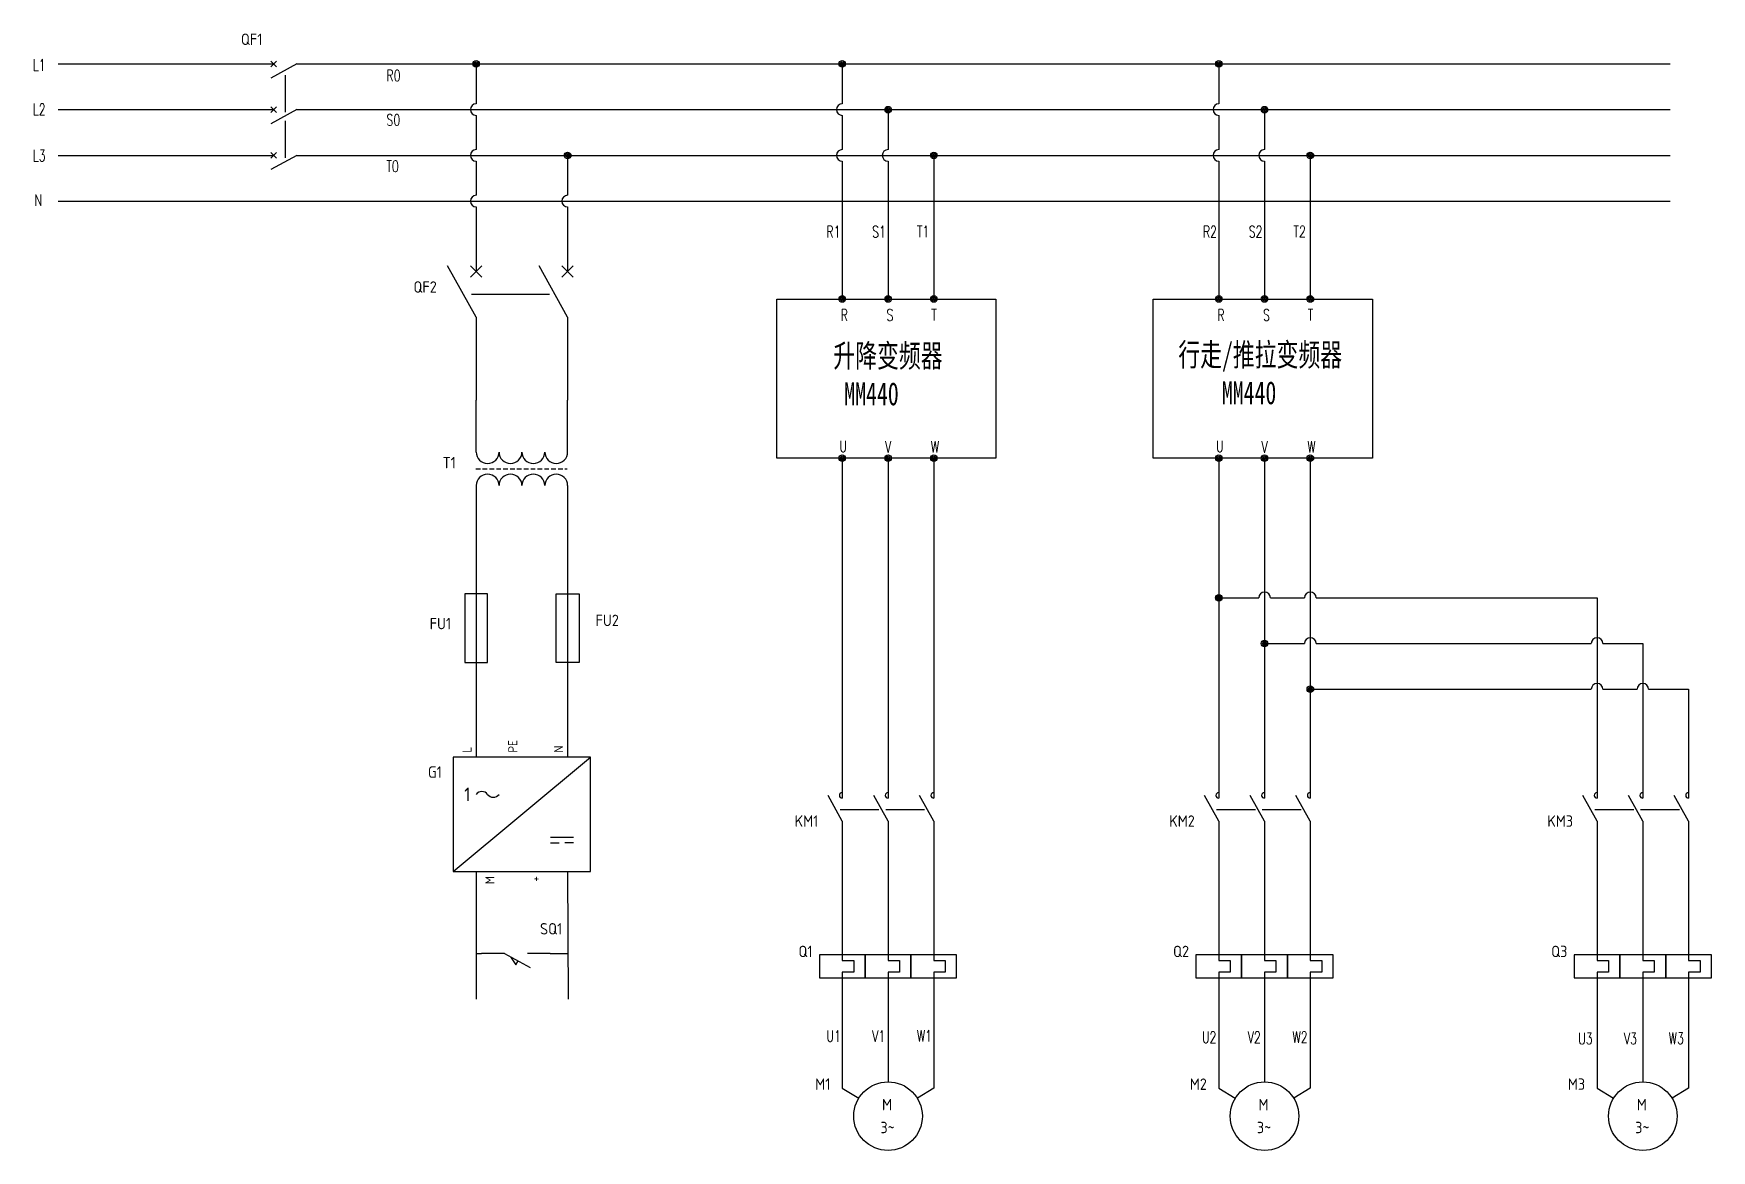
# Model space of a CAD drawing. Header units: millimetres. Extents: x -405 to 4399, y -1432 to 2273.
# Drawn here: x 3176.6 to 3543.4, y 713.3 to 957.5 of the extents above; entities that cross this region are included whole.
import ezdxf
from ezdxf.enums import TextEntityAlignment as Align

# ---------------------------------------------------------------- set-up
doc = ezdxf.new("R2010")
doc.units = ezdxf.units.MM
doc.linetypes.add('DASHED', pattern=[0.75, 0.5, -0.25])
doc.layers.get('0').update_dxf_attribs({"lineweight": 25})
for name, color, linetype in [('LINK', 9, 'Continuous'), ('MISC', 2, 'Continuous'), ('SYMS', 7, 'Continuous'), ('TAGS', 51, 'Continuous'), ('TERMS', 4, 'Continuous'), ('XREFCHILD', 134, 'Continuous'), ('YEL_14_THHN', 2, 'Continuous')]:
    doc.layers.add(name, color=color, linetype=linetype)
doc.layers.add('剖面线、重合断面轮廓线、表示平面的对角线、范围线及分界线、断裂处边界线', color=4, linetype='Continuous', lineweight=25)
doc.layers.add('剖面线、重合断面轮廓线、表示平面的对角线、范围线及分界线、断裂处边界线 @ 1', color=4, linetype='Continuous', lineweight=25)
doc.styles.add('WD_IEC', font='ISOCP2.shx', dxfattribs={"width": 0.9, "height": 4, "bigfont": 'gbcbig.shx'})
doc.styles.add('字母', font='complex.shx', dxfattribs={"width": 0.7})
doc.styles.add('工程字', font='', dxfattribs={"width": 0.7})
doc.styles.get('工程字').set_extended_font_data('FangSong_GB2312')

msp = doc.modelspace()

# ---------------------------------------------------------------- texts
at = {"color": 61, "true_color": 0xdbf566, "style": 'WD_IEC'}
for tag, p in [('QF2', (3264.79, 900.81)), ('T1', (3268.96, 862.41)), ('FU1', (3267.91, 827.21)), ('FU2', (3304.59, 827.91))]:
    msp.add_attdef(tag, text='F', height=2.5, dxfattribs=at).set_placement(p, align=Align.RIGHT)
at = {"layer": '剖面线、重合断面轮廓线、表示平面的对角线、范围线及分界线、断裂处边界线', "char_height": 2.5, "attachment_point": 1, "style": '字母'}
for s, insert in [('L1', (3176.5, 951.85)), ('R0', (3253.79, 949.55)), ('L2', (3176.5, 942.15)), ('S0', (3253.79, 939.85)), ('L3', (3176.5, 932.02)), ('T0', (3253.79, 929.72)), ('N', (3176.86, 922.28)), ('R1', (3349.97, 915.41)), ('S1', (3359.97, 915.41)), ('T1', (3369.76, 915.46)), ('R2', (3432.28, 915.41)), ('S2', (3442.28, 915.41)), ('T2', (3452.07, 915.46)), ('R', (3353.11, 897.18)), ('S', (3363.11, 897.18)), ('T', (3372.9, 897.23)), ('R', (3435.42, 897.18)), ('S', (3445.42, 897.18)), ('T', (3455.21, 897.23)), ('U', (3352.81, 868.45)), ('V', (3362.78, 868.32)), ('W', (3372.81, 868.38)), ('U', (3435.13, 868.45)), ('V', (3445.09, 868.32)), ('W', (3455.12, 868.38)), ('U1', (3349.97, 739.51)), ('V1', (3359.97, 739.51)), ('W1', (3369.76, 739.56)), ('U2', (3432.07, 739.24)), ('V2', (3442.07, 739.24)), ('W2', (3451.86, 739.29)), ('U3', (3514.32, 738.97)), ('V3', (3524.32, 738.97)), ('W3', (3534.11, 739.02))]:
    msp.add_mtext_dynamic_manual_height_columns(s, width=9.0758, gutter_width=17.5, heights=[0], dxfattribs=dict(at, insert=insert))
at = {"layer": '剖面线、重合断面轮廓线、表示平面的对角线、范围线及分界线、断裂处边界线 @ 1', "char_height": 5, "attachment_point": 1, "style": '工程字'}
for s, insert in [('{\\fSimSun|b0|i0|c134|p2;升降变频器}\\P MM440', (3351.49, 889.54)), ('{\\fSimSun|b0|i0|c134|p2;行走/推拉变频器}\\P    MM440', (3426.89, 889.77))]:
    msp.add_mtext_dynamic_manual_height_columns(s, width=71.9524, gutter_width=17.5, heights=[0], dxfattribs=dict(at, insert=insert))

# ---------------------------------------------------------------- blocks, each defined once
blk = doc.blocks.new('WDDOT')
for radius in [0.72, 0.449, 0.223]:
    blk.add_circle((0, 0), radius)
blk = doc.blocks.new('VXF1T3')
for p, q in [((0, 1.84), (0, 7.5)), ((10, 1.84), (10, 7.5)), ((0, -1.83), (0, -7.5)), ((10, -1.83), (10, -7.5))]:
    blk.add_line(p, q)
at = {"linetype": 'DASHED'}
blk.add_line((-0.04, 0), (9.96, 0), dxfattribs=at)
for centre, start, end in [((1.25, 1.84), 180, 0), ((3.75, 1.84), 180, 0), ((6.25, 1.84), 180, 0), ((8.75, 1.84), 180, 0), ((1.25, -1.83), 0, 180), ((3.75, -1.83), 0, 180), ((6.25, -1.83), 0, 180), ((8.75, -1.83), 0, 180)]:
    blk.add_arc(centre, 1.25, start, end)
at = {"style": 'WD_IEC'}
for tag, height, p in [('INST', 2.7, (-3.35, 12.07)), ('LOC', 2.7, (-3.35, 8.07)), ('TAG1', 2.5, (-3.35, 3.32)), ('RATING1', 2.5, (-3.35, -0.73)), ('DESC1', 2.7, (-3.35, -8.88)), ('DESC2', 2.7, (-3.35, -12.88)), ('DESC3', 2.7, (-3.35, -16.52))]:
    blk.add_attdef(tag, text='', height=height, dxfattribs=at).set_placement(p, align=Align.RIGHT)
at = {"style": 'WD_IEC', "flags": 1}
for tag, p, height in [('X2TERM01', (0, 7.5), 0.32), ('X2TERM02', (10, 7.5), 0.32), ('MFG', (10.43, 4.7), 1.5), ('CAT', (10.43, 2.2), 1.5), ('ASSYCODE', (10.38, -2.91), 1), ('FAMILY', (10.38, -4.45), 1), ('CATDESC', (10.38, -5.95), 1), ('X8TERM03', (0, -7.5), 0.32), ('X8TERM04', (10, -7.5), 0.32)]:
    blk.add_attdef(tag, p, '', height=height, dxfattribs=at)
at = {"style": 'WD_IEC'}
for tag, p in [('TERM01', (-0.41, 6.84)), ('TERM02', (9.59, 6.84))]:
    blk.add_attdef(tag, text='', height=2, rotation=90, dxfattribs=at).set_placement(p, align=Align.RIGHT)
for tag, p in [('TERM03', (-0.46, -7.06)), ('TERM04', (9.54, -7.06))]:
    blk.add_attdef(tag, p, '', height=2, rotation=90, dxfattribs=at)
at = {"lineweight": 15, "style": 'WD_IEC'}
blk.add_attdef('XREF', text='', height=2.5, dxfattribs=at).set_placement((-3.35, -5.03), align=Align.RIGHT)
blk = doc.blocks.new('VFU1')
blk.add_line((0, 7.5), (0, -7.5))
blk.add_lwpolyline([(-1.25, 3.75), (-1.25, -3.75), (1.25, -3.75), (1.25, 3.75)], close=True)
at = {"style": 'WD_IEC'}
for tag, p in [('INST', (-5.25, 7.75)), ('LOC', (-5.25, 4.25)), ('TAG1', (-5.25, 0.75)), ('RATING1', (-5.25, -3.75)), ('XREF', (-5.25, -7.75)), ('DESC1', (-5.25, -11.6)), ('DESC2', (-5.25, -15.1)), ('DESC3', (-5.25, -18.6))]:
    blk.add_attdef(tag, text='', height=2.5, dxfattribs=at).set_placement(p, align=Align.RIGHT)
at = {"style": 'WD_IEC', "flags": 1}
for tag, p, height in [('X2TERM01', (0, 7.5), 0.32), ('MFG', (2.75, 6.5), 1.5), ('CAT', (2.75, 4), 1.5), ('X4LINK', (-1.25, 0), 0.32), ('X1LINK', (1.25, 0), 0.32), ('ASSYCODE', (2.25, -4), 1), ('FAMILY', (2.25, -5.5), 1), ('X8TERM02', (0, -7.5), 0.32), ('CATDESC', (2.25, -7), 1)]:
    blk.add_attdef(tag, p, '', height=height, dxfattribs=at)
at = {"style": 'WD_IEC'}
blk.add_attdef('TERM01', text='', height=2, rotation=90, dxfattribs=at).set_placement((-1, 7.5), align=Align.RIGHT)
blk.add_attdef('TERM02', (-1, -7.5), '', height=2, rotation=90, dxfattribs=at)
blk = doc.blocks.new('VPW1_1PH')
for p, q in [((-5, -25), (25, 0)), ((16.25, -17.5), (21.25, -17.5)), ((16.25, -18.75), (18.125, -18.75)), ((21.25, -18.75), (19.375, -18.75))]:
    blk.add_line(p, q)
blk.add_lwpolyline([(-5, 0), (-5, -25), (25, -25), (25, 0)], close=True)
for centre, start, end in [((1.25, -9.0625), 36.869898, 143.130102), ((3.75, -7.1875), 216.869898, 323.130102)]:
    blk.add_arc(centre, 1.5625, start, end)
at = {"style": 'WD_IEC'}
blk.add_text('1', height=3, dxfattribs=at).set_placement((-1.25, -8.125), align=Align.MIDDLE_RIGHT)
for tag, p in [('TERM01', (-1, 1)), ('TERM02', (9, 1)), ('TERM03', (19, 1))]:
    blk.add_attdef(tag, p, '', height=2, rotation=90, dxfattribs=at)
for tag, p in [('INST', (-7.5, 2.5)), ('LOC', (-7.5, -1)), ('TAG1', (-7.5, -4.5)), ('RATING1', (-7.5, -9)), ('XREF', (-7.5, -13)), ('DESC1', (-7.5, -16.85)), ('DESC2', (-7.5, -20.35)), ('DESC3', (-7.5, -23.85))]:
    blk.add_attdef(tag, text='', height=2.5, dxfattribs=at).set_placement(p, align=Align.RIGHT)
at = {"style": 'WD_IEC', "flags": 1}
for tag, p, height in [('X2TERM01', (0, 0), 0.32), ('X2TERM02', (10, 0), 0.32), ('X2TERM03', (20, 0), 0.32), ('MFG', (27.75, -1), 1.5), ('CAT', (27.75, -3.5), 1.5), ('ASSYCODE', (26, -21.5), 1), ('FAMILY', (26, -23), 1), ('X8TERM04', (5, -25), 0.32), ('X8TERM05', (15, -25), 0.32), ('CATDESC', (26, -24.5), 1)]:
    blk.add_attdef(tag, p, '', height=height, dxfattribs=at)
at = {"style": 'WD_IEC'}
for tag, p in [('TERM04', (4, -26)), ('TERM05', (14, -26))]:
    blk.add_attdef(tag, text='', height=2, rotation=90, dxfattribs=at).set_placement(p, align=Align.RIGHT)
blk = doc.blocks.new('HCB1')
for p, q in [((-7.5, 0), (-2.5, 0)), ((-1.88, 0.62), (-3.12, -0.62)), ((-1.88, -0.62), (-3.12, 0.62)), ((2.5, 0), (-3.12, -3.12)), ((2.5, 0), (7.5, 0))]:
    blk.add_line(p, q)
at = {"style": 'WD_IEC'}
for tag, p in [('INST', (-5, 11.12)), ('LOC', (-5, 7.62)), ('TAG1', (-5, 4.12)), ('DESC1', (-5, -13.75)), ('DESC3', (-5, -20.75)), ('DESC2', (-5, -17.25))]:
    blk.add_attdef(tag, text='', height=2.5, dxfattribs=at).set_placement(p, align=Align.RIGHT)
for tag, p, height, flags in [('MFG', (4.92, 12.12), 1.5, 9), ('CAT', (4.92, 9.62), 1.5, 9), ('X4TERM01', (-7.5, 0), 0.32, 1), ('TERM01', (-7.5, 1), 2, 8), ('X1TERM02', (7.5, 0), 0.32, 1), ('X2LINK', (0, -0.55), 0.32, 1), ('X8LINK', (0, -2.46), 0.32, 1), ('ASSYCODE', (12.25, -2.75), 1, 1), ('FAMILY', (12.25, -4.25), 1, 1), ('CATDESC', (12.25, -5.75), 1, 1), ('CONTACT', (12.5, -7.5), 1, 1), ('COMMON', (13.75, -8.75), 1, 1)]:
    blk.add_attdef(tag, p, '', height=height, dxfattribs=dict(at, flags=flags))
at = {"style": 'WD_IEC', "flags": 8}
blk.add_attdef('TERM02', text='', height=2, dxfattribs=at).set_placement((7.5, 1), align=Align.RIGHT)
at = {"lineweight": 15, "style": 'WD_IEC'}
for tag, p in [('RATING1', (-5, -6.25)), ('XREF', (-5, -10))]:
    blk.add_attdef(tag, text='', height=2.5, dxfattribs=at).set_placement(p, align=Align.RIGHT)
blk = doc.blocks.new('HCB2')
for p, q in [((-7.5, 0), (-2.5, 0)), ((-1.88, 0.62), (-3.12, -0.62)), ((-1.88, -0.62), (-3.12, 0.62)), ((2.5, 0), (-3.12, -3.12)), ((2.5, 0), (7.5, 0))]:
    blk.add_line(p, q)
at = {"style": 'WD_IEC'}
for tag, p in [('INST', (-5, 11.12)), ('LOC', (-5, 7.62)), ('TAG2', (-5, 4.12)), ('DESC1', (-5, -13.75)), ('DESC3', (-5, -20.75)), ('DESC2', (-5, -17.25))]:
    blk.add_attdef(tag, text='', height=2.5, dxfattribs=at).set_placement(p, align=Align.RIGHT)
for tag, p, height, flags in [('X4TERM01', (-7.5, 0), 0.32, 1), ('TERM01', (-7.5, 1), 2, 8), ('X1TERM02', (7.5, 0), 0.32, 1), ('X2LINK', (0, -0.55), 0.32, 1), ('X8LINK', (0, -2.46), 0.32, 1), ('FAMILY', (12.25, -4.25), 1, 1), ('CONTACT', (12.5, -7.5), 1, 1)]:
    blk.add_attdef(tag, p, '', height=height, dxfattribs=dict(at, flags=flags))
at = {"style": 'WD_IEC', "flags": 8}
blk.add_attdef('TERM02', text='', height=2, dxfattribs=at).set_placement((7.5, 1), align=Align.RIGHT)
at = {"lineweight": 15, "style": 'WD_IEC', "flags": 1}
blk.add_attdef('RATING1', text='', height=2.5, dxfattribs=at).set_placement((-5, -6.25), align=Align.RIGHT)
at = {"lineweight": 15, "style": 'WD_IEC'}
blk.add_attdef('XREF', text='', height=2.5, dxfattribs=at).set_placement((-5, -10), align=Align.RIGHT)
blk = doc.blocks.new('VCB1')
for p, q in [((0, 7.5), (0, 2.5)), ((0, -2.5), (-3.12, 3.12)), ((0.62, 1.88), (-0.62, 3.12)), ((-0.62, 1.88), (0.62, 3.12)), ((0, -2.5), (0, -7.5))]:
    blk.add_line(p, q)
at = {"style": 'WD_IEC'}
for tag, p in [('INST', (-8, 5.25)), ('LOC', (-8, 1.75)), ('TAG1', (-8, -1.75)), ('RATING1', (-8, -6.35)), ('DESC1', (-8, -14.35)), ('DESC2', (-8, -17.85)), ('DESC3', (-8, -21.35))]:
    blk.add_attdef(tag, text='', height=2.5, dxfattribs=at).set_placement(p, align=Align.RIGHT)
at = {"style": 'WD_IEC', "flags": 1}
for tag, p, height in [('X2TERM01', (0, 7.5), 0.32), ('MFG', (2.75, 6.5), 1.5), ('CAT', (2.75, 4), 1.5), ('X4LINK', (-2, 0), 0.32), ('X1LINK', (-0.5, 0), 0.32), ('X8TERM02', (0, -7.5), 0.32), ('ASSYCODE', (1, -9), 1), ('FAMILY', (1, -10.5), 1), ('CATDESC', (1, -12), 1), ('CONTACT', (1, -13.5), 1), ('COMMON', (2.25, -14.75), 1)]:
    blk.add_attdef(tag, p, '', height=height, dxfattribs=at)
at = {"style": 'WD_IEC'}
blk.add_attdef('TERM01', text='', height=2, rotation=90, dxfattribs=at).set_placement((-1, 7.5), align=Align.RIGHT)
blk.add_attdef('TERM02', (-1, -7.5), '', height=2, rotation=90, dxfattribs=at)
at = {"lineweight": 15, "style": 'WD_IEC'}
blk.add_attdef('XREF', text='', height=2.5, dxfattribs=at).set_placement((-8, -10.35), align=Align.RIGHT)
blk = doc.blocks.new('VCB2')
for p, q in [((0, 7.5), (0, 2.5)), ((0, -2.5), (-3.12, 3.12)), ((0.62, 1.88), (-0.62, 3.12)), ((-0.62, 1.88), (0.62, 3.12)), ((0, -2.5), (0, -7.5))]:
    blk.add_line(p, q)
at = {"style": 'WD_IEC'}
for tag, p in [('INST', (-8, 5.25)), ('LOC', (-8, 1.75)), ('TAG2', (-8, -1.75)), ('DESC1', (-8, -14.35)), ('DESC2', (-8, -17.85)), ('DESC3', (-8, -21.35))]:
    blk.add_attdef(tag, text='', height=2.5, dxfattribs=at).set_placement(p, align=Align.RIGHT)
at = {"style": 'WD_IEC', "flags": 1}
for tag, p, height in [('X2TERM01', (0, 7.5), 0.32), ('X4LINK', (-2, 0), 0.32), ('X1LINK', (-0.5, 0), 0.32), ('X8TERM02', (0, -7.5), 0.32), ('FAMILY', (1, -10.5), 1), ('CONTACT', (1, -13.5), 1)]:
    blk.add_attdef(tag, p, '', height=height, dxfattribs=at)
at = {"style": 'WD_IEC'}
blk.add_attdef('TERM01', text='', height=2, rotation=90, dxfattribs=at).set_placement((-1, 7.5), align=Align.RIGHT)
blk.add_attdef('TERM02', (-1, -7.5), '', height=2, rotation=90, dxfattribs=at)
at = {"style": 'WD_IEC', "flags": 1}
blk.add_attdef('RATING1', text='', height=2.5, dxfattribs=at).set_placement((-8, -6.35), align=Align.RIGHT)
at = {"lineweight": 15, "style": 'WD_IEC'}
blk.add_attdef('XREF', text='', height=2.5, dxfattribs=at).set_placement((-8, -10.35), align=Align.RIGHT)
blk = doc.blocks.new('HLS11')
for p, q in [((-7.5, 0), (-2.5, 0)), ((2.5, 0), (-3.12, -3.12)), ((2.5, 0), (7.5, 0)), ((0, -2.5), (-0.47, -1.65)), ((1.18, -0.74), (0, -2.5))]:
    blk.add_line(p, q)
at = {"style": 'WD_IEC'}
for tag, p in [('INST', (-5, 11.12)), ('LOC', (-5, 7.62)), ('TAG1', (-5, 4.12)), ('DESC1', (-5, -10.63)), ('DESC2', (-5, -14.13)), ('DESC3', (-5, -17.63))]:
    blk.add_attdef(tag, text='', height=2.5, dxfattribs=at).set_placement(p, align=Align.RIGHT)
for tag, p, height, flags in [('MFG', (7.75, 6.5), 1.5, 1), ('CAT', (7.75, 4), 1.5, 1), ('X4TERM01', (-7.5, 0), 0.32, 1), ('TERM01', (-7.5, 1), 2, 8), ('X1TERM02', (7.5, 0), 0.32, 1), ('X2LINK', (0, -0.94), 0.32, 1), ('X8LINK', (0, -2.59), 0.32, 1), ('CONTACT', (11.25, -1.88), 1, 1), ('COMMON', (12.5, -3.13), 1, 1), ('ASSYCODE', (11, -7.5), 1, 1), ('FAMILY', (11, -4.88), 1, 1), ('CATDESC', (11, -10.5), 1, 1)]:
    blk.add_attdef(tag, p, '', height=height, dxfattribs=dict(at, flags=flags))
at = {"style": 'WD_IEC', "flags": 8}
blk.add_attdef('TERM02', text='', height=2, dxfattribs=at).set_placement((7.5, 1), align=Align.RIGHT)
at = {"lineweight": 15, "style": 'WD_IEC'}
for tag, p in [('XREF', (-5, -6.88)), ('WDTAGALT', (-5, -20.5))]:
    blk.add_attdef(tag, text='', height=2.5, dxfattribs=at).set_placement(p, align=Align.RIGHT)
blk = doc.blocks.new('VMS21P')
for p, q in [((0, 7.5), (0, 2.5)), ((0, -2.5), (-3.125, 3.125)), ((0, -2.5), (0, -7.5))]:
    blk.add_line(p, q)
blk.add_arc((0, 3.125), 0.625, 90, 270)
at = {"style": 'WD_IEC'}
for tag, p in [('INST', (-5.25, 7.75)), ('LOC', (-5.25, 4.25)), ('TAG2', (-5.25, 0.75)), ('XREF', (-5.25, -3.75)), ('DESC1', (-5.25, -7.6)), ('DESC2', (-5.25, -11.1)), ('DESC3', (-5.25, -14.6))]:
    blk.add_attdef(tag, text='', height=2.5, dxfattribs=at).set_placement(p, align=Align.RIGHT)
at = {"style": 'WD_IEC', "flags": 1}
for tag, p, height in [('X2TERM01', (0, 7.5), 0.32), ('X4LINK', (-2, 0), 0.32), ('X1LINK', (-0.5, 0), 0.32), ('CONTACT', (4, -3.5), 1), ('X8TERM02', (0, -7.5), 0.32), ('FAMILY', (4, -5), 1)]:
    blk.add_attdef(tag, p, '', height=height, dxfattribs=at)
at = {"style": 'WD_IEC'}
blk.add_attdef('TERM01', text='', height=2, rotation=90, dxfattribs=at).set_placement((-1, 7.5), align=Align.RIGHT)
blk.add_attdef('TERM02', (-1, -7.5), '', height=2, rotation=90, dxfattribs=at)
blk = doc.blocks.new('VOL1')
for p, q in [((0, 7.5), (0, 1.25)), ((-5, 2.5), (-5, -2.5)), ((5, 2.5), (-5, 2.5)), ((0, 1.25), (2.5, 1.25)), ((2.5, 1.25), (2.5, -1.25)), ((5, -2.5), (5, 2.5)), ((-5, -2.5), (5, -2.5)), ((0, -1.25), (0, -7.5)), ((2.5, -1.25), (0, -1.25))]:
    blk.add_line(p, q)
at = {"style": 'WD_IEC'}
for tag, p in [('INST', (-6.5, 9)), ('LOC', (-6.5, 5.5)), ('TAG1', (-6.5, 2)), ('RATING1', (-6.5, -2.5)), ('XREF', (-6.5, -6.5)), ('DESC1', (-6.5, -10.35)), ('DESC2', (-6.5, -13.85)), ('DESC3', (-6.5, -17.35))]:
    blk.add_attdef(tag, text='', height=2.5, dxfattribs=at).set_placement(p, align=Align.RIGHT)
at = {"style": 'WD_IEC', "flags": 1}
for tag, p, height in [('X2TERM01', (0, 7.5), 0.32), ('MFG', (2.75, 6.5), 1.5), ('CAT', (2.75, 4), 1.5), ('X4LINK', (-5, 0), 0.32), ('X1LINK', (5, 0), 0.32), ('ASSYCODE', (1, -4), 1), ('X8TERM02', (0, -7.5), 0.32), ('FAMILY', (1, -5.5), 1), ('CATDESC', (1, -7), 1)]:
    blk.add_attdef(tag, p, '', height=height, dxfattribs=at)
at = {"style": 'WD_IEC'}
blk.add_attdef('TERM01', text='', height=2, rotation=90, dxfattribs=at).set_placement((-1, 7.5), align=Align.RIGHT)
blk.add_attdef('TERM02', (-1, -7.5), '', height=2, rotation=90, dxfattribs=at)
blk = doc.blocks.new('VOL2')
for p, q in [((0, 7.5), (0, 1.25)), ((-5, 2.5), (-5, -2.5)), ((5, 2.5), (-5, 2.5)), ((0, 1.25), (2.5, 1.25)), ((2.5, 1.25), (2.5, -1.25)), ((5, -2.5), (5, 2.5)), ((-5, -2.5), (5, -2.5)), ((0, -1.25), (0, -7.5)), ((2.5, -1.25), (0, -1.25))]:
    blk.add_line(p, q)
at = {"style": 'WD_IEC'}
for tag, p in [('INST', (-6.5, 9)), ('LOC', (-6.5, 5.5)), ('TAG2', (-6.5, 2)), ('RATING1', (-6.5, -2.5)), ('XREF', (-6.5, -6.5)), ('DESC1', (-6.5, -10.35)), ('DESC2', (-6.5, -13.85)), ('DESC3', (-6.5, -17.35))]:
    blk.add_attdef(tag, text='', height=2.5, dxfattribs=at).set_placement(p, align=Align.RIGHT)
at = {"style": 'WD_IEC', "flags": 1}
for tag, p, height in [('X2TERM01', (0, 7.5), 0.32), ('X4LINK', (-5, 0), 0.32), ('X1LINK', (5, 0), 0.32), ('X8TERM02', (0, -7.5), 0.32), ('FAMILY', (1, -5.5), 1)]:
    blk.add_attdef(tag, p, '', height=height, dxfattribs=at)
at = {"style": 'WD_IEC'}
blk.add_attdef('TERM01', text='', height=2, rotation=90, dxfattribs=at).set_placement((-1, 7.5), align=Align.RIGHT)
blk.add_attdef('TERM02', (-1, -7.5), '', height=2, rotation=90, dxfattribs=at)
blk = doc.blocks.new('VMO13')
blk.add_circle((0, 0), 7.5)
at = {"style": 'WD_IEC'}
for tag, p in [('INST', (-12.61, 12.75)), ('LOC', (-12.61, 9.25)), ('TAG1', (-12.61, 5.75)), ('DESC1', (-12.61, 1.5)), ('DESC2', (-12.61, -2)), ('DESC3', (-12.61, -5.5)), ('RATING1', (-12.61, -9)), ('RATING2', (-12.61, -12.5)), ('RATING3', (-12.61, -16)), ('RATING4', (-12.61, -19.5))]:
    blk.add_attdef(tag, text='', height=2.5, dxfattribs=at).set_placement(p, align=Align.RIGHT)
blk.add_attdef('TERM02', (-0.69, 7.75), '', height=2, rotation=90, dxfattribs=at)
at = {"style": 'WD_IEC', "flags": 1}
for tag, p, height in [('X2TERM02', (0, 7.5), 0.32), ('MFG', (12.75, 9), 1.5), ('CAT', (12.75, 6.5), 1.5), ('X0TERM01', (-6.4, 3.9), 0.32), ('X0TERM03', (6.4, 3.9), 0.32), ('X4LINK', (-7.5, 0), 0.32), ('X1LINK', (7.5, 0), 0.32), ('X8TERM04', (0, -7.5), 0.32), ('ASSYCODE', (1, -9), 1), ('FAMILY', (1, -10.5), 1), ('CATDESC', (1, -12), 1)]:
    blk.add_attdef(tag, p, '', height=height, dxfattribs=at)
at = {"style": 'WD_IEC'}
for tag, p in [('TERM01', (-7.35, 4.34)), ('TERM03', (9.35, 4.53)), ('TERM04', (-0.59, -7.92))]:
    blk.add_attdef(tag, text='', height=2, rotation=90, dxfattribs=at).set_placement(p, align=Align.RIGHT)
for tag, p in [('M', (-0.22, 1.27)), ('3~', (-0.12, -3.73))]:
    blk.add_attdef(tag, text='', height=2.5, dxfattribs=at).set_placement(p, align=Align.CENTER)
at = {"lineweight": 15, "style": 'WD_IEC'}
blk.add_attdef('XREF', text='', height=2.5, dxfattribs=at).set_placement((-12.61, -23), align=Align.RIGHT)

# ---------------------------------------------------------------- linework, layer by layer
at = {"layer": 'LINK'}
for points in [[(3231.66, 948.38), (3231.66, 940.29)], [(3231.66, 938.38), (3231.66, 930.29)], [(3272.41, 900.47), (3289.41, 900.47)], [(3352.94, 787.78), (3361.44, 787.78)], [(3362.94, 787.78), (3371.44, 787.78)], [(3435.24, 787.78), (3443.74, 787.78)], [(3445.24, 787.78), (3453.74, 787.78)], [(3517.94, 787.78), (3526.44, 787.78)], [(3527.94, 787.78), (3536.44, 787.78)], [(3358.44, 753.53), (3358.44, 753.53)], [(3368.44, 753.53), (3368.44, 753.53)], [(3440.75, 753.53), (3440.75, 753.53)], [(3450.75, 753.53), (3450.75, 753.53)], [(3523.44, 753.53), (3523.44, 753.53)], [(3533.44, 753.53), (3533.44, 753.53)]]:
    msp.add_lwpolyline(points, dxfattribs=at)
at = {"layer": 'YEL_14_THHN'}
for p, q in [((3182.01, 950.84), (3224.17, 950.84)), ((3239.17, 950.84), (3534.39, 950.84)), ((3273.4, 950.84), (3273.4, 942.11)), ((3353.44, 950.84), (3353.44, 942.11)), ((3435.75, 950.84), (3435.75, 942.11)), ((3182.01, 940.84), (3224.17, 940.84)), ((3239.17, 940.84), (3534.39, 940.84)), ((3273.4, 939.57), (3273.4, 932.11)), ((3353.44, 939.57), (3353.44, 932.11)), ((3363.44, 940.84), (3363.44, 932.11)), ((3435.75, 939.57), (3435.75, 932.11)), ((3445.75, 940.84), (3445.75, 932.11)), ((3182.01, 930.84), (3224.17, 930.84)), ((3239.17, 930.84), (3534.39, 930.84)), ((3273.4, 929.57), (3273.4, 922.11)), ((3293.4, 930.84), (3293.4, 922.11)), ((3353.44, 929.57), (3353.44, 899.43)), ((3363.44, 929.57), (3363.44, 899.43)), ((3373.44, 930.84), (3373.44, 899.43)), ((3435.75, 929.57), (3435.75, 899.43)), ((3445.75, 929.57), (3445.75, 899.43)), ((3455.75, 930.84), (3455.75, 899.43)), ((3182.01, 920.84), (3534.39, 920.84)), ((3273.4, 919.57), (3273.4, 915.48)), ((3293.4, 919.57), (3293.4, 915.48)), ((3273.4, 885.48), (3273.4, 877.3)), ((3293.4, 885.48), (3293.4, 877.3)), ((3353.44, 864.62), (3353.44, 795.28)), ((3363.44, 864.62), (3363.44, 795.28)), ((3373.44, 864.62), (3373.44, 795.28)), ((3435.75, 864.62), (3435.75, 795.28)), ((3445.75, 864.62), (3445.75, 795.28)), ((3455.75, 864.62), (3455.75, 795.28)), ((3273.4, 847.3), (3273.4, 842.49)), ((3293.4, 847.3), (3293.4, 842.49)), ((3435.75, 834.1), (3444.48, 834.1)), ((3447.02, 834.1), (3454.48, 834.1)), ((3457.02, 834.1), (3518.44, 834.1)), ((3518.44, 834.1), (3518.44, 795.28)), ((3445.75, 824.1), (3454.48, 824.1)), ((3457.02, 824.1), (3517.17, 824.1)), ((3519.71, 824.1), (3528.44, 824.1)), ((3528.44, 824.1), (3528.44, 795.28)), ((3273.4, 812.49), (3273.4, 799.24)), ((3293.4, 812.49), (3293.4, 799.24)), ((3455.75, 814.1), (3517.17, 814.1)), ((3519.71, 814.1), (3527.17, 814.1)), ((3529.71, 814.1), (3538.44, 814.1)), ((3538.44, 814.1), (3538.44, 795.28)), ((3353.44, 780.28), (3353.44, 761.03)), ((3363.44, 780.28), (3363.44, 761.03)), ((3373.44, 780.28), (3373.44, 761.03)), ((3435.74, 780.28), (3435.74, 761.03)), ((3445.74, 780.28), (3445.74, 761.03)), ((3455.74, 780.28), (3455.74, 761.03)), ((3518.44, 780.28), (3518.44, 761.03)), ((3528.44, 780.28), (3528.44, 761.03)), ((3538.44, 780.28), (3538.44, 761.03)), ((3273.4, 774.24), (3273.4, 746.31)), ((3293.4, 774.24), (3293.54, 746.31)), ((3353.44, 760.28), (3353.44, 760.28)), ((3353.44, 760.28), (3353.44, 760.28)), ((3273.4, 756.35), (3274.59, 756.35)), ((3289.59, 756.35), (3293.4, 756.35)), ((3353.44, 746.03), (3353.44, 726.86)), ((3363.44, 746.03), (3363.44, 728.26)), ((3373.44, 746.03), (3373.44, 726.86)), ((3435.74, 746.03), (3435.74, 726.86)), ((3445.74, 746.03), (3445.74, 728.26)), ((3455.74, 746.03), (3455.74, 726.86)), ((3518.44, 746.03), (3518.44, 726.86)), ((3528.44, 746.03), (3528.44, 728.26)), ((3538.44, 746.03), (3538.44, 726.86)), ((3353.44, 726.86), (3357.04, 724.67)), ((3373.44, 726.86), (3369.85, 724.67)), ((3435.74, 726.86), (3439.34, 724.67)), ((3455.74, 726.86), (3452.14, 724.67)), ((3518.44, 726.86), (3522.03, 724.67)), ((3538.44, 726.86), (3534.84, 724.67))]:
    msp.add_line(p, q, dxfattribs=at)
for centre, start, end in [((3273.4, 940.84), 90, 270), ((3353.44, 940.84), 90, 270), ((3435.75, 940.84), 90, 270), ((3273.4, 930.84), 90, 270), ((3353.44, 930.84), 90, 270), ((3363.44, 930.84), 90, 270), ((3435.75, 930.84), 90, 270), ((3445.75, 930.84), 90, 270), ((3273.4, 920.84), 90, 270), ((3293.4, 920.84), 90, 270), ((3445.75, 834.1), 0, 180), ((3455.75, 834.1), 0, 180), ((3455.75, 824.1), 0, 180), ((3518.44, 824.1), 0, 180), ((3518.44, 814.1), 0, 180), ((3528.44, 814.1), 0, 180)]:
    msp.add_arc(centre, 1.27, start, end, dxfattribs=at)
at = {"layer": '剖面线、重合断面轮廓线、表示平面的对角线、范围线及分界线、断裂处边界线'}
for points in [[(3339.1, 899.43), (3387.02, 899.43), (3387.02, 864.62), (3339.1, 864.62)], [(3421.41, 899.43), (3469.33, 899.43), (3469.33, 864.62), (3421.41, 864.62)]]:
    msp.add_lwpolyline(points, close=True, dxfattribs=at)

# ---------------------------------------------------------------- block references
at = {"layer": 'SYMS'}
ref = msp.add_blockref('HCB1', (3231.67, 950.84), dxfattribs=at)
ref.add_attrib('TAG1', 'QF1', dxfattribs={"layer": 'TAGS', "height": 2.5, "style": 'WD_IEC'}).set_placement((3226.67, 954.97), align=Align.RIGHT)
for name, p in [('WDDOT', (3273.4, 950.84)), ('WDDOT', (3353.44, 950.84)), ('WDDOT', (3435.75, 950.84)), ('HCB2', (3231.67, 940.84)), ('WDDOT', (3363.44, 940.84)), ('WDDOT', (3445.75, 940.84)), ('HCB2', (3231.67, 930.84)), ('WDDOT', (3293.4, 930.84)), ('WDDOT', (3373.44, 930.84)), ('WDDOT', (3455.75, 930.84)), ('WDDOT', (3353.44, 899.43)), ('WDDOT', (3363.44, 899.43)), ('WDDOT', (3373.44, 899.43)), ('WDDOT', (3435.75, 899.43)), ('WDDOT', (3445.75, 899.43)), ('WDDOT', (3455.75, 899.43)), ('WDDOT', (3353.44, 864.62)), ('WDDOT', (3363.44, 864.62)), ('WDDOT', (3373.44, 864.62)), ('WDDOT', (3435.75, 864.62)), ('WDDOT', (3445.75, 864.62)), ('WDDOT', (3455.75, 864.62)), ('WDDOT', (3435.75, 834.1)), ('WDDOT', (3445.75, 824.1)), ('WDDOT', (3455.75, 814.1)), ('VMS21P', (3363.44, 787.78)), ('VMS21P', (3373.44, 787.78)), ('VMS21P', (3445.74, 787.78)), ('VMS21P', (3455.74, 787.78)), ('VMS21P', (3528.44, 787.78)), ('VMS21P', (3538.44, 787.78)), ('VOL2', (3363.44, 753.53)), ('VOL2', (3373.44, 753.53)), ('VOL2', (3445.74, 753.53)), ('VOL2', (3455.74, 753.53)), ('VOL2', (3528.44, 753.53)), ('VOL2', (3538.44, 753.53))]:
    msp.add_blockref(name, p, dxfattribs=at)
at = {"layer": 'SYMS', "yscale": 2, "zscale": 2}
for name, p, xscale in [('VCB1', (3273.4, 900.48), 2), ('VCB2', (3293.4, 900.48), 2), ('VXF1T3', (3273.4, 862.3), 2), ('VFU1', (3273.4, 827.49), 2), ('VFU1', (3293.4, 827.49), -2)]:
    msp.add_blockref(name, p, dxfattribs=dict(at, xscale=xscale))
at = {"layer": 'SYMS'}
ref = msp.add_blockref('VPW1_1PH', (3273.4, 799.24), dxfattribs=at)
ref.add_attrib('TERM05', '+', dxfattribs={"layer": 'TERMS', "height": 2, "rotation": 90, "style": 'WD_IEC'}).set_placement((3287.4, 773.24), align=Align.RIGHT)
ref.add_attrib('TERM04', 'M', dxfattribs={"layer": 'TERMS', "height": 2, "rotation": 90, "style": 'WD_IEC'}).set_placement((3277.4, 773.24), align=Align.RIGHT)
ref.add_attrib('TERM03', 'N', (3292.4, 800.24), dxfattribs={"layer": 'TERMS', "height": 2, "rotation": 90, "style": 'WD_IEC'})
ref.add_attrib('TERM02', 'PE', (3282.4, 800.24), dxfattribs={"layer": 'TERMS', "height": 2, "rotation": 90, "style": 'WD_IEC'})
ref.add_attrib('TERM01', 'L', (3272.4, 800.24), dxfattribs={"layer": 'TERMS', "height": 2, "rotation": 90, "style": 'WD_IEC'})
ref.add_attrib('TAG1', 'G1', dxfattribs={"layer": 'TAGS', "height": 2.5, "style": 'WD_IEC'}).set_placement((3265.9, 794.74), align=Align.RIGHT)
ref = msp.add_blockref('VMS21P', (3353.44, 787.78), dxfattribs=at)
ref.add_attrib('XREF', 'KM1', dxfattribs={"layer": 'XREFCHILD', "height": 2.5, "style": 'WD_IEC'}).set_placement((3348.19, 784.03), align=Align.RIGHT)
ref = msp.add_blockref('VMS21P', (3435.74, 787.78), dxfattribs=at)
ref.add_attrib('XREF', 'KM2', dxfattribs={"layer": 'XREFCHILD', "height": 2.5, "style": 'WD_IEC'}).set_placement((3430.49, 784.03), align=Align.RIGHT)
ref = msp.add_blockref('VMS21P', (3518.44, 787.78), dxfattribs=at)
ref.add_attrib('XREF', 'KM3', dxfattribs={"layer": 'XREFCHILD', "height": 2.5, "style": 'WD_IEC'}).set_placement((3513.19, 784.03), align=Align.RIGHT)
ref = msp.add_blockref('HLS11', (3282.09, 756.35), dxfattribs=dict(at, xscale=-1))
ref.add_attrib('TAG1', 'SQ1', dxfattribs={"layer": 'TAGS', "height": 2.5, "style": 'WD_IEC'}).set_placement((3292.22, 760.48), align=Align.RIGHT)
ref = msp.add_blockref('VOL1', (3353.44, 753.53), dxfattribs=at)
ref.add_attrib('TAG1', 'Q1', dxfattribs={"layer": 'TAGS', "height": 2.5, "style": 'WD_IEC'}).set_placement((3346.94, 755.53), align=Align.RIGHT)
ref = msp.add_blockref('VOL1', (3435.74, 753.53), dxfattribs=at)
ref.add_attrib('TAG1', 'Q2', dxfattribs={"layer": 'TAGS', "height": 2.5, "style": 'WD_IEC'}).set_placement((3429.24, 755.53), align=Align.RIGHT)
ref = msp.add_blockref('VOL1', (3518.44, 753.53), dxfattribs=at)
ref.add_attrib('TAG1', 'Q3', dxfattribs={"layer": 'TAGS', "height": 2.5, "style": 'WD_IEC'}).set_placement((3511.94, 755.53), align=Align.RIGHT)
ref = msp.add_blockref('VMO13', (3363.44, 720.76), dxfattribs=at)
ref.add_attrib('M', 'M', dxfattribs={"layer": 'MISC', "height": 2.5, "style": 'WD_IEC'}).set_placement((3363.22, 722.03), align=Align.CENTER)
ref.add_attrib('3~', '3~', dxfattribs={"layer": 'MISC', "height": 2.5, "style": 'WD_IEC'}).set_placement((3363.33, 717.03), align=Align.CENTER)
ref.add_attrib('TAG1', 'M1', dxfattribs={"layer": 'TAGS', "height": 2.5, "style": 'WD_IEC'}).set_placement((3350.84, 726.51), align=Align.RIGHT)
ref = msp.add_blockref('VMO13', (3445.74, 720.76), dxfattribs=at)
ref.add_attrib('M', 'M', dxfattribs={"layer": 'MISC', "height": 2.5, "style": 'WD_IEC'}).set_placement((3445.52, 722.03), align=Align.CENTER)
ref.add_attrib('3~', '3~', dxfattribs={"layer": 'MISC', "height": 2.5, "style": 'WD_IEC'}).set_placement((3445.62, 717.03), align=Align.CENTER)
ref.add_attrib('TAG1', 'M2', dxfattribs={"layer": 'TAGS', "height": 2.5, "style": 'WD_IEC'}).set_placement((3433.13, 726.51), align=Align.RIGHT)
ref = msp.add_blockref('VMO13', (3528.44, 720.76), dxfattribs=at)
ref.add_attrib('M', 'M', dxfattribs={"layer": 'MISC', "height": 2.5, "style": 'WD_IEC'}).set_placement((3528.21, 722.03), align=Align.CENTER)
ref.add_attrib('3~', '3~', dxfattribs={"layer": 'MISC', "height": 2.5, "style": 'WD_IEC'}).set_placement((3528.32, 717.03), align=Align.CENTER)
ref.add_attrib('TAG1', 'M3', dxfattribs={"layer": 'TAGS', "height": 2.5, "style": 'WD_IEC'}).set_placement((3515.83, 726.51), align=Align.RIGHT)

msp.set_redraw_order([(e.dxf.handle, doc.entitydb.next_handle()) for e in msp.query("TEXT MTEXT ATTDEF DIMENSION ARC_DIMENSION")])  # texts and dimensions are drawn at this point

doc.saveas('drawing.dxf')
